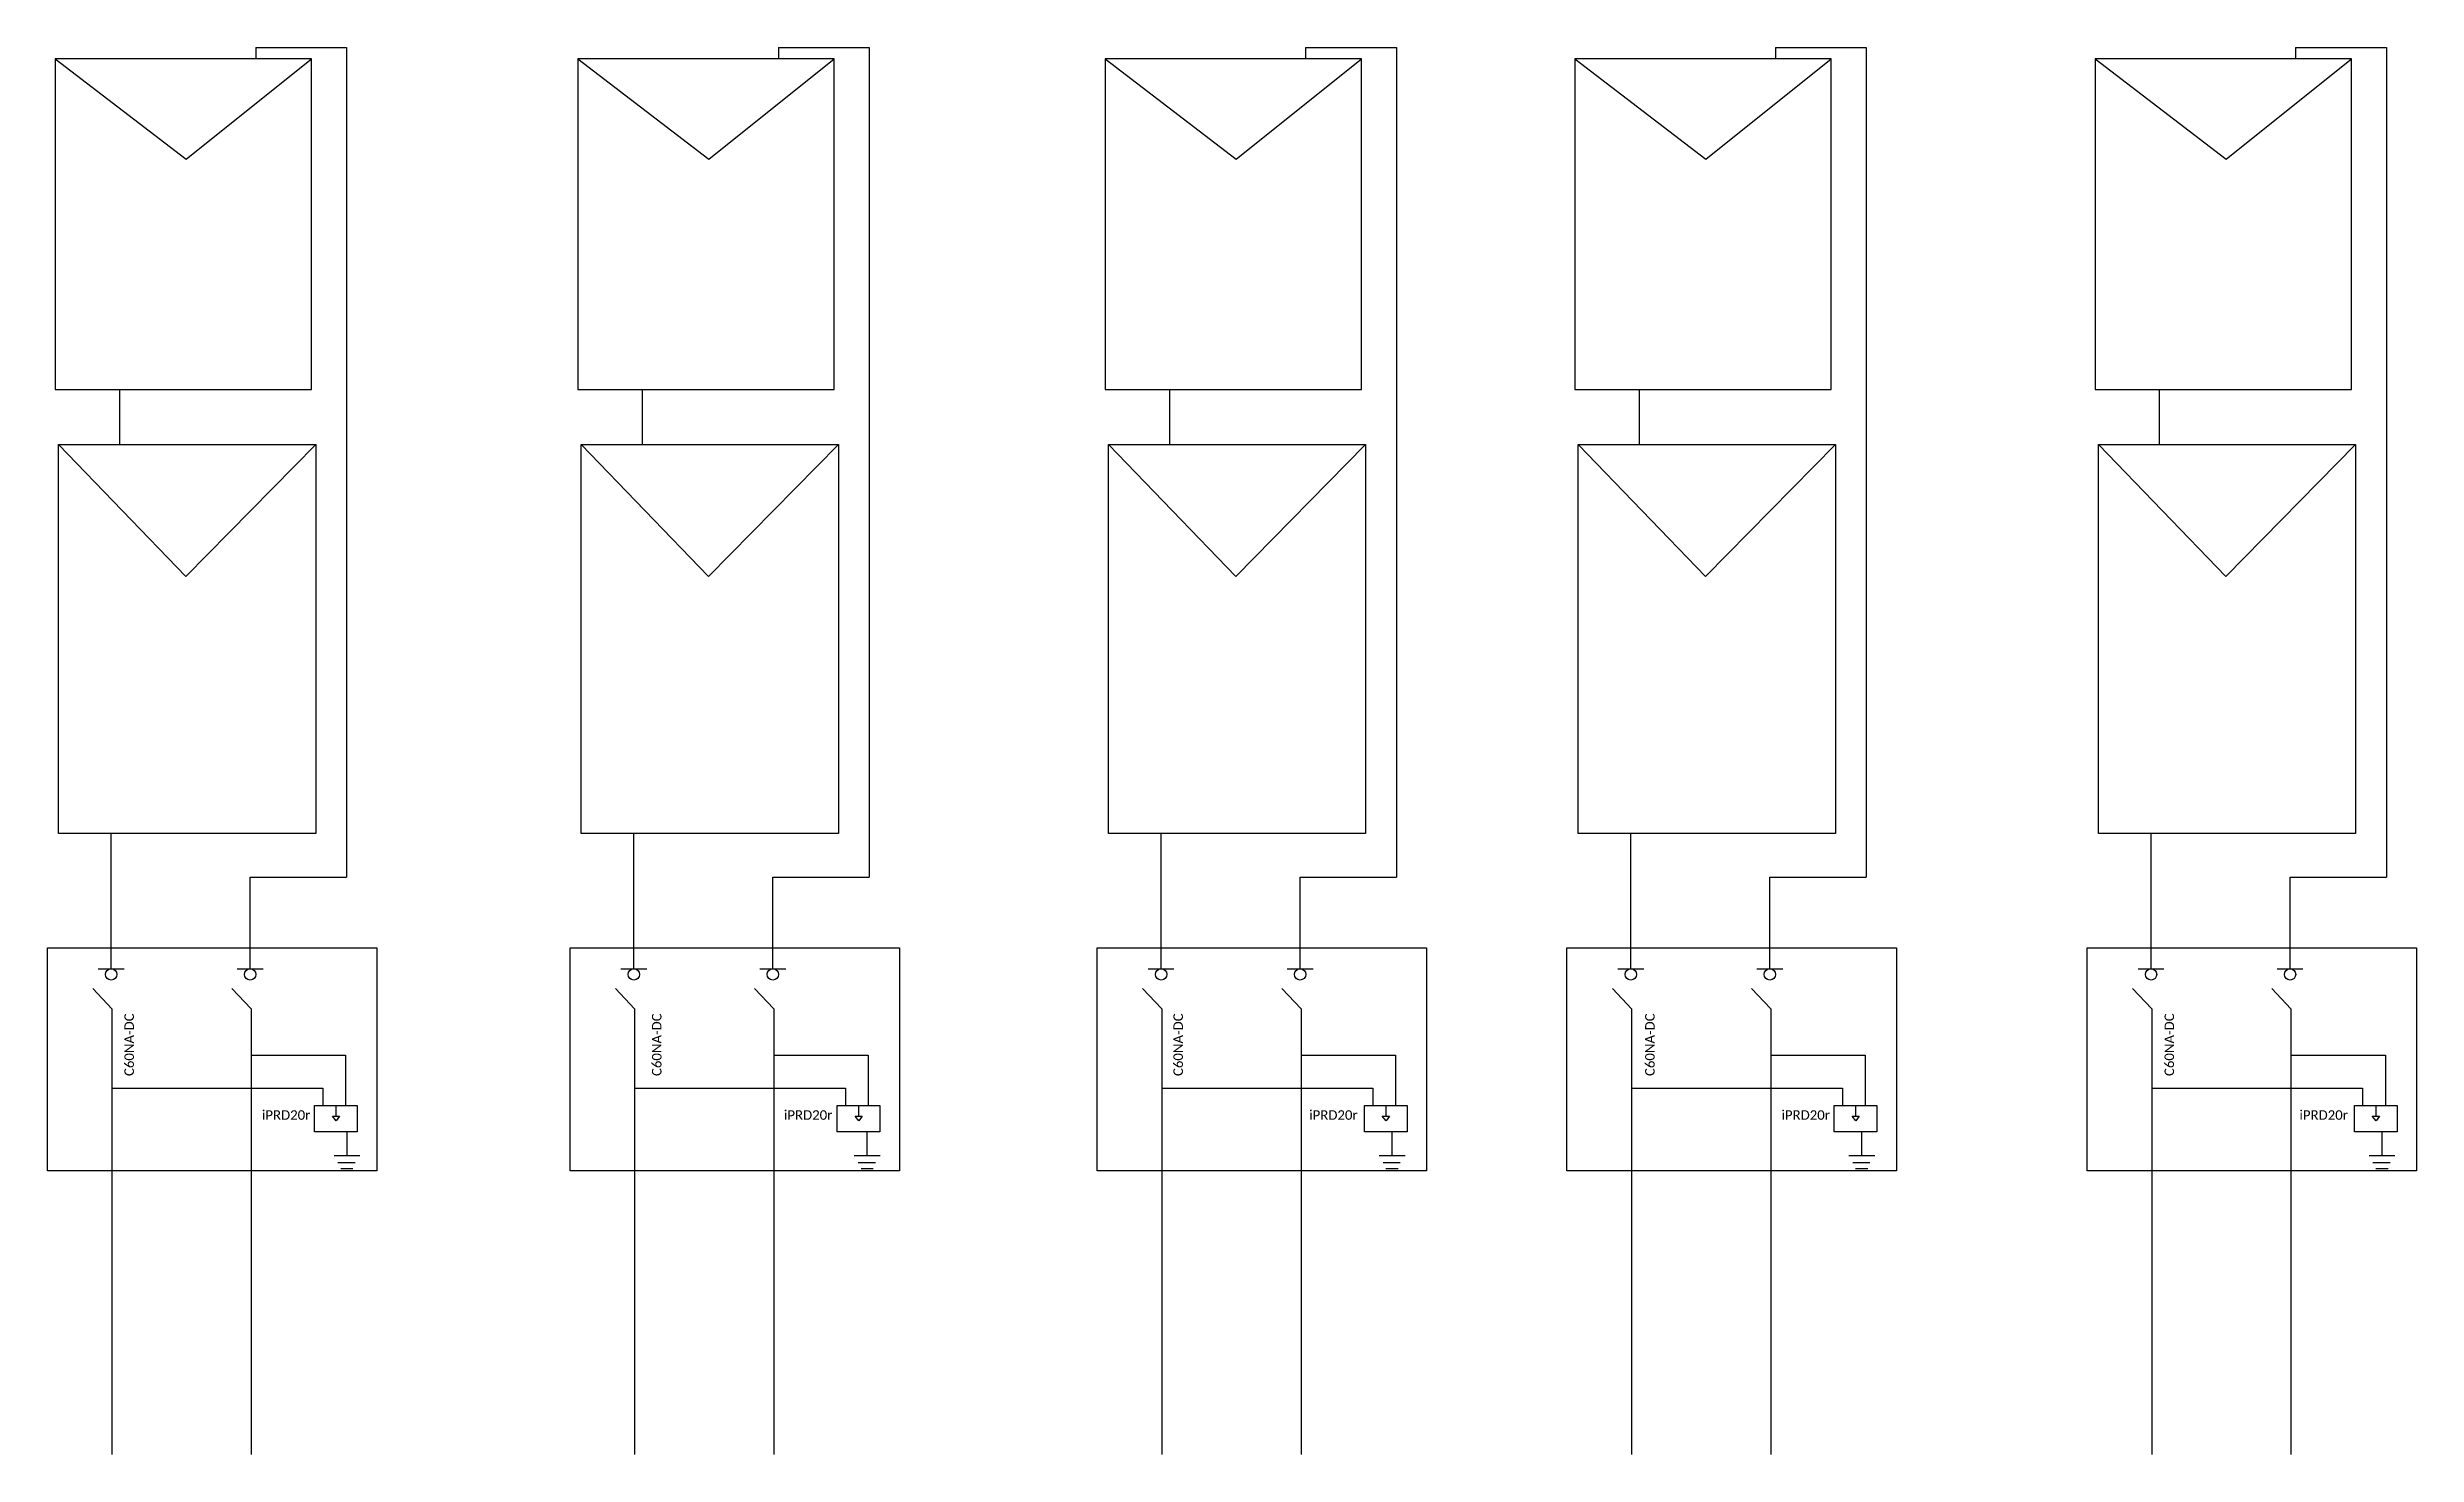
# Model space of a CAD drawing. Header units: inches. Extents: x 355 to 1848, y 183 to 399.
# Drawn here: x 722.48 to 768.18, y 349.49 to 376.63 of the extents above; entities that cross this region are included whole.
import ezdxf

# ---------------------------------------------------------------- set-up
doc = ezdxf.new("R2010")
doc.units = ezdxf.units.IN
doc.header["$MEASUREMENT"] = 0
doc.styles.get("Standard").update_dxf_attribs({"font": 'arial.ttf'})

msp = doc.modelspace()

# ---------------------------------------------------------------- texts
at = {"char_height": 0.2, "attachment_point": 1, "rotation": 90}
for insert in [(723.967, 356.794), (734.143, 356.794), (744.201, 356.794), (753.3, 356.794), (763.319, 356.794)]:
    msp.add_mtext_dynamic_manual_height_columns('{\\fCalibri|b0|i0|c0|p34;\\H0.91667x;\\C5;C60NA-DC}', width=1.31569, gutter_width=1, heights=[0], dxfattribs=dict(at, insert=insert))
at = {"char_height": 0.2, "attachment_point": 1}
for insert in [(726.62, 356.134), (736.689, 356.134), (746.821, 356.134), (755.931, 356.134), (765.922, 356.134)]:
    msp.add_mtext_dynamic_manual_height_columns('{\\fCalibri|b0|i0|c0|p34;\\H0.91667x;\\C3;iPRD20r}', width=0.98739, gutter_width=1, heights=[0], dxfattribs=dict(at, insert=insert))

# ---------------------------------------------------------------- linework, layer by layer
at = {"color": 242, "true_color": 0xcd2027}
for p, q in [((726.5, 376.63), (726.5, 376.407)), ((726.5, 376.63), (728.251, 376.63)), ((728.251, 376.63), (728.251, 360.627)), ((736.582, 376.63), (736.582, 376.407)), ((736.582, 376.63), (738.333, 376.63)), ((738.333, 376.63), (738.333, 360.627)), ((746.752, 376.63), (746.752, 376.407)), ((746.752, 376.63), (748.503, 376.63)), ((748.503, 376.63), (748.503, 360.627)), ((755.812, 376.63), (755.812, 376.407)), ((755.812, 376.63), (757.563, 376.63)), ((757.563, 376.63), (757.563, 360.627)), ((765.847, 376.63), (765.847, 376.407)), ((765.847, 376.63), (767.599, 376.63)), ((767.599, 376.63), (767.599, 360.627)), ((726.393, 358.864), (726.393, 360.627)), ((726.393, 360.627), (728.251, 360.627)), ((736.475, 358.864), (736.475, 360.627)), ((736.475, 360.627), (738.333, 360.627)), ((746.645, 358.864), (746.645, 360.627)), ((746.645, 360.627), (748.503, 360.627)), ((755.705, 358.864), (755.705, 360.627)), ((755.705, 360.627), (757.563, 360.627)), ((765.74, 358.864), (765.74, 360.627)), ((765.74, 360.627), (767.599, 360.627)), ((726.04, 358.484), (726.411, 358.088)), ((736.122, 358.484), (736.493, 358.088)), ((746.292, 358.484), (746.663, 358.088)), ((755.352, 358.484), (755.723, 358.088)), ((765.388, 358.484), (765.758, 358.088))]:
    msp.add_line(p, q, dxfattribs=at)
for p, q in [((722.634, 376.407), (725.161, 374.474)), ((725.161, 374.474), (727.576, 376.407)), ((732.716, 376.407), (735.243, 374.474)), ((735.243, 374.474), (737.658, 376.407)), ((742.886, 376.407), (745.413, 374.474)), ((745.413, 374.474), (747.828, 376.407)), ((751.946, 376.407), (754.473, 374.474)), ((754.473, 374.474), (756.888, 376.407)), ((761.981, 376.407), (764.508, 374.474)), ((764.508, 374.474), (766.923, 376.407)), ((722.698, 368.974), (725.153, 366.424)), ((725.153, 366.424), (727.657, 368.974)), ((732.78, 368.974), (735.235, 366.424)), ((735.235, 366.424), (737.739, 368.974)), ((742.95, 368.974), (745.405, 366.424)), ((745.405, 366.424), (747.909, 368.974)), ((752.011, 368.974), (754.465, 366.424)), ((754.465, 366.424), (756.969, 368.974)), ((762.046, 368.974), (764.5, 366.424)), ((764.5, 366.424), (767.004, 368.974)), ((723.463, 358.864), (723.712, 358.864)), ((723.712, 358.864), (723.961, 358.864)), ((726.144, 358.864), (726.393, 358.864)), ((726.393, 358.864), (726.642, 358.864)), ((733.545, 358.864), (733.793, 358.864)), ((733.793, 358.864), (734.042, 358.864)), ((736.226, 358.864), (736.475, 358.864)), ((736.475, 358.864), (736.724, 358.864)), ((743.715, 358.864), (743.964, 358.864)), ((743.964, 358.864), (744.212, 358.864)), ((746.396, 358.864), (746.645, 358.864)), ((746.645, 358.864), (746.894, 358.864)), ((752.775, 358.864), (753.024, 358.864)), ((753.024, 358.864), (753.273, 358.864)), ((755.457, 358.864), (755.705, 358.864)), ((755.705, 358.864), (755.954, 358.864)), ((762.81, 358.864), (763.059, 358.864)), ((763.059, 358.864), (763.308, 358.864)), ((765.492, 358.864), (765.74, 358.864)), ((765.74, 358.864), (765.989, 358.864)), ((727.98, 356.023), (728.116, 356.023)), ((728.051, 355.93), (727.98, 356.023)), ((728.045, 356.225), (728.045, 356.023)), ((728.116, 356.023), (728.051, 355.93)), ((738.061, 356.023), (738.198, 356.023)), ((738.132, 355.93), (738.061, 356.023)), ((738.127, 356.225), (738.127, 356.023)), ((738.198, 356.023), (738.132, 355.93)), ((748.231, 356.023), (748.368, 356.023)), ((748.303, 355.93), (748.231, 356.023)), ((748.297, 356.225), (748.297, 356.023)), ((748.368, 356.023), (748.303, 355.93)), ((757.292, 356.023), (757.429, 356.023)), ((757.363, 355.93), (757.292, 356.023)), ((757.357, 356.225), (757.357, 356.023)), ((757.429, 356.023), (757.363, 355.93)), ((767.327, 356.023), (767.464, 356.023)), ((767.398, 355.93), (767.327, 356.023)), ((767.393, 356.225), (767.393, 356.023)), ((767.464, 356.023), (767.398, 355.93)), ((728.261, 355.259), (728.261, 355.717)), ((738.296, 355.259), (738.296, 355.717)), ((748.419, 355.259), (748.419, 355.717)), ((757.48, 355.259), (757.48, 355.717)), ((767.515, 355.259), (767.515, 355.717)), ((728.011, 355.259), (728.261, 355.259)), ((728.085, 355.129), (728.418, 355.129)), ((728.261, 355.259), (728.51, 355.259)), ((738.046, 355.259), (738.296, 355.259)), ((738.12, 355.129), (738.453, 355.129)), ((738.296, 355.259), (738.545, 355.259)), ((748.17, 355.259), (748.419, 355.259)), ((748.244, 355.129), (748.576, 355.129)), ((748.419, 355.259), (748.669, 355.259)), ((757.23, 355.259), (757.48, 355.259)), ((757.304, 355.129), (757.637, 355.129)), ((757.48, 355.259), (757.729, 355.259)), ((767.265, 355.259), (767.515, 355.259)), ((767.339, 355.129), (767.672, 355.129)), ((767.515, 355.259), (767.764, 355.259)), ((728.142, 355.012), (728.376, 355.012)), ((738.177, 355.012), (738.411, 355.012)), ((748.301, 355.012), (748.535, 355.012)), ((757.361, 355.012), (757.595, 355.012)), ((767.396, 355.012), (767.63, 355.012))]:
    msp.add_line(p, q)
at = {"color": 5}
for p, q in [((723.878, 368.974), (723.878, 370.034)), ((733.96, 368.974), (733.96, 370.034)), ((744.13, 368.974), (744.13, 370.034)), ((753.19, 368.974), (753.19, 370.034)), ((763.225, 368.974), (763.225, 370.034)), ((723.356, 358.484), (723.727, 358.088)), ((733.438, 358.484), (733.809, 358.088)), ((743.608, 358.484), (743.979, 358.088)), ((752.668, 358.484), (753.039, 358.088)), ((762.704, 358.484), (763.074, 358.088)), ((723.727, 356.562), (727.793, 356.562)), ((727.793, 356.562), (727.793, 356.225)), ((733.809, 356.562), (737.875, 356.562)), ((737.875, 356.562), (737.875, 356.225)), ((743.979, 356.562), (748.045, 356.562)), ((748.045, 356.562), (748.045, 356.225)), ((753.039, 356.562), (757.105, 356.562)), ((757.105, 356.562), (757.105, 356.225)), ((763.074, 356.562), (767.14, 356.562)), ((767.14, 356.562), (767.14, 356.225))]:
    msp.add_line(p, q, dxfattribs=at)
at = {"color": 177, "true_color": 0x293189}
for p, q in [((723.712, 358.864), (723.712, 361.471)), ((733.793, 358.864), (733.793, 361.471)), ((743.964, 358.864), (743.964, 361.471)), ((753.024, 358.864), (753.024, 361.471)), ((763.059, 358.864), (763.059, 361.471)), ((723.727, 358.088), (723.727, 349.494)), ((733.809, 358.088), (733.809, 349.494)), ((743.979, 358.088), (743.979, 349.494)), ((753.039, 358.088), (753.039, 349.494)), ((763.074, 358.088), (763.074, 349.494))]:
    msp.add_line(p, q, dxfattribs=at)
at = {"color": 244, "true_color": 0x991b1e}
for p, q in [((726.411, 358.088), (726.411, 349.494)), ((736.493, 358.088), (736.493, 349.494)), ((746.663, 358.088), (746.663, 349.494)), ((755.723, 358.088), (755.723, 349.494)), ((765.758, 358.088), (765.758, 349.494))]:
    msp.add_line(p, q, dxfattribs=at)
at = {"color": 1}
for p, q in [((726.411, 357.195), (728.233, 357.195)), ((728.233, 357.195), (728.233, 356.225)), ((736.493, 357.195), (738.314, 357.195)), ((738.314, 357.195), (738.314, 356.225)), ((746.663, 357.195), (748.484, 357.195)), ((748.484, 357.195), (748.484, 356.225)), ((755.723, 357.195), (757.545, 357.195)), ((757.545, 357.195), (757.545, 356.225)), ((765.758, 357.195), (767.58, 357.195)), ((767.58, 357.195), (767.58, 356.225))]:
    msp.add_line(p, q, dxfattribs=at)
for points in [[(722.634, 370.034), (727.576, 370.034), (727.576, 376.407), (722.634, 376.407)], [(732.716, 370.034), (737.658, 370.034), (737.658, 376.407), (732.716, 376.407)], [(742.886, 370.034), (747.828, 370.034), (747.828, 376.407), (742.886, 376.407)], [(751.946, 370.034), (756.888, 370.034), (756.888, 376.407), (751.946, 376.407)], [(761.981, 370.034), (766.923, 370.034), (766.923, 376.407), (761.981, 376.407)], [(722.698, 368.974), (727.657, 368.974), (727.657, 361.471), (722.698, 361.471)], [(732.78, 368.974), (737.739, 368.974), (737.739, 361.471), (732.78, 361.471)], [(742.95, 368.974), (747.909, 368.974), (747.909, 361.471), (742.95, 361.471)], [(752.011, 368.974), (756.969, 368.974), (756.969, 361.471), (752.011, 361.471)], [(762.046, 368.974), (767.004, 368.974), (767.004, 361.471), (762.046, 361.471)], [(722.481, 359.267), (728.834, 359.267), (728.834, 354.969), (722.481, 354.969)], [(732.563, 359.267), (738.916, 359.267), (738.916, 354.969), (732.563, 354.969)], [(742.733, 359.267), (749.086, 359.267), (749.086, 354.969), (742.733, 354.969)], [(751.793, 359.267), (758.146, 359.267), (758.146, 354.969), (751.793, 354.969)], [(761.828, 359.267), (768.181, 359.267), (768.181, 354.969), (761.828, 354.969)], [(727.635, 356.225), (728.455, 356.225), (728.455, 355.717), (727.635, 355.717)], [(737.717, 356.225), (738.537, 356.225), (738.537, 355.717), (737.717, 355.717)], [(747.887, 356.225), (748.707, 356.225), (748.707, 355.717), (747.887, 355.717)], [(756.947, 356.225), (757.768, 356.225), (757.768, 355.717), (756.947, 355.717)], [(766.982, 356.225), (767.803, 356.225), (767.803, 355.717), (766.982, 355.717)]]:
    msp.add_lwpolyline(points, close=True)
for centre in [(723.712, 358.754), (726.393, 358.754), (733.793, 358.754), (736.475, 358.754), (743.964, 358.754), (746.645, 358.754), (753.024, 358.754), (755.705, 358.754), (763.059, 358.754), (765.74, 358.754)]:
    msp.add_circle(centre, 0.11)

msp.set_redraw_order([(e.dxf.handle, doc.entitydb.next_handle()) for e in msp.query("TEXT MTEXT ATTDEF DIMENSION ARC_DIMENSION")])  # texts and dimensions are drawn at this point

doc.saveas('drawing.dxf')
